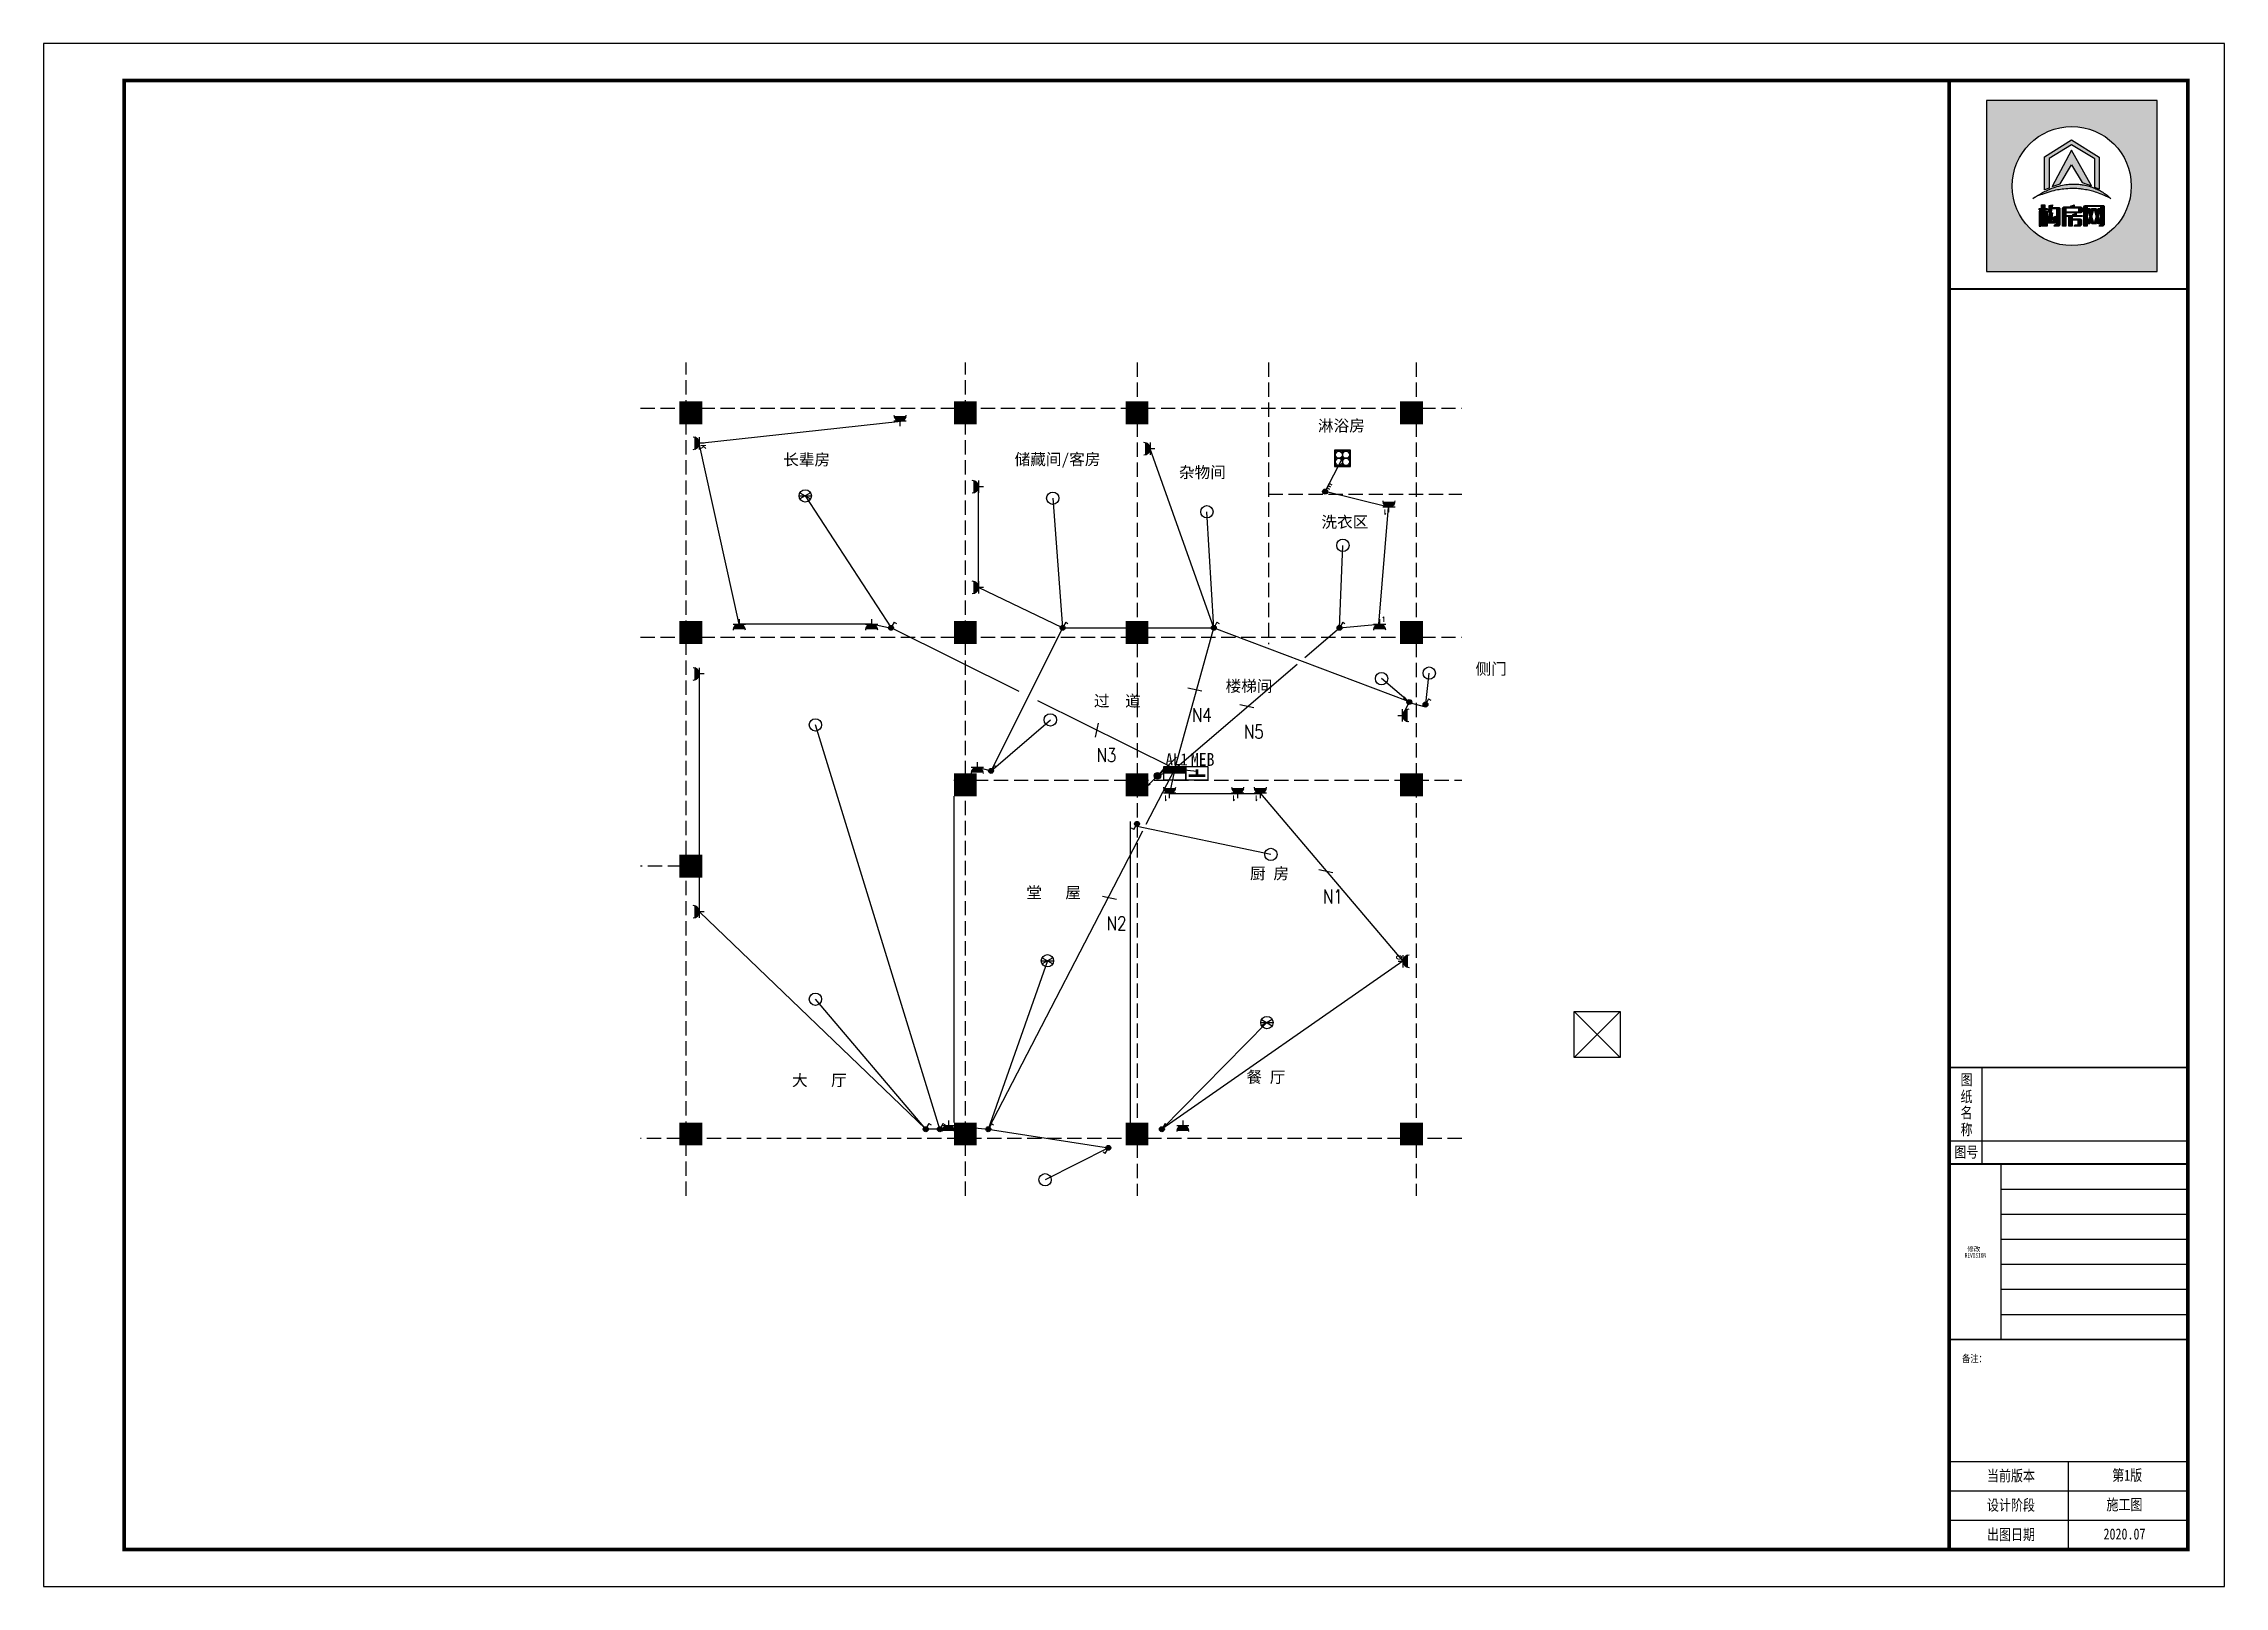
# Model space of a CAD drawing. Header units: millimetres. Extents: x -807114 to 42513, y -468455 to -61603.
# Drawn here: x -260803 to -222682, y -228981 to -202027 of the extents above; entities that cross this region are included whole.
import ezdxf
from ezdxf.enums import TextEntityAlignment as Align

# ---------------------------------------------------------------- set-up
doc = ezdxf.new("R2010")
doc.units = ezdxf.units.MM
doc.header["$LTSCALE"] = 1000
doc.linetypes.add('DASH', pattern=[0.35, 0.25, -0.1])
for name, color, linetype in [('8', 8, 'Continuous'), ('EQUIP-动力', 3, 'Continuous'), ('EQUIP-照明', 3, 'Continuous'), ('EQUIP-箱柜', 3, 'Continuous'), ('FF-文本文字', 50, 'Continuous'), ('KL截面', 30, 'Continuous'), ('LWIRE', 4, 'Continuous'), ('PUB_TEXT', 3, 'Continuous'), ('PUB_TITLE', 4, 'Continuous'), ('WIRE-照明', 230, 'Continuous'), ('建-轴', 1, 'Continuous')]:
    doc.layers.add(name, color=color, linetype=linetype)
doc.styles.add('_TCH_LABEL', font='COMPLEX', dxfattribs={"bigfont": 'GBCBIG'})
doc.styles.add('COMPLEX', font='COMPLEX')
doc.styles.add('D', font='simhei.ttf', dxfattribs={"width": 0.75, "height": 7})
doc.styles.add('ZDBOX', font='simsun.ttc', dxfattribs={"width": 0.7})
doc.styles.add('图框', font='simsun.ttc', dxfattribs={"width": 0.8})
doc.styles.add('宋体', font='simsun.ttc', dxfattribs={"width": 0.8})

msp = doc.modelspace()

# ---------------------------------------------------------------- texts
at = {"style": 'ZDBOX', "width": 0.8}
for s, height, p in [('纸', 192.5, (-227188.9, -220421.3)), ('图', 192.5, (-227188.9, -220130.8)), ('名', 192.5, (-227188.9, -220701.9)), ('称', 192.5, (-227188.9, -220997)), ('图号', 192.53, (-227192.8, -221394.1)), ('备注：', 128.35, (-227051.7, -224997.8))]:
    msp.add_text(s, height=height, dxfattribs=at).set_placement(p, align=Align.MIDDLE)
for s, p in [('当前版本', (-226832.4, -227143.9)), ('第1版', (-224643.9, -227135.1)), ('设计阶段', (-226832.4, -227657.3)), ('施工图', (-224744.4, -227648.5)), ('出图日期', (-226832.4, -228170.8)), ('2020.07', (-224794.7, -228162))]:
    msp.add_text(s, height=192.53, dxfattribs=at).set_placement(p)
at = {"layer": 'EQUIP-照明', "style": 'COMPLEX', "width": 0.8}
for s, p in [('N4', (-240730.9, -213876.9, 165995.4)), ('N5', (-239820.4, -214169.4, 165995.4)), ('N3', (-242397, -214577.5, 165995.4)), ('N1', (-238437.5, -217048, 165995.4)), ('N2', (-242218.9, -217515.8, 165995.4))]:
    msp.add_text(s, height=240, dxfattribs=at).set_placement(p)
at = {"layer": 'EQUIP-照明', "style": '_TCH_LABEL', "flags": 8}
for tag, rotation, p in [('K', 270, (-249269.8, -209073.9)), ('1', 180, (-237356.1, -210209.2)), ('1', 180, (-241189.8, -215209.2)), ('1', 180, (-239997.1, -215209.2)), ('1', 180, (-239603.1, -215209.2)), ('G', 90, (-237110, -217992.9))]:
    msp.add_attdef(tag, text='K', height=89.8, rotation=rotation, dxfattribs=at).set_placement(p, align=Align.MIDDLE_CENTER)
msp.add_attdef('1', text='K', height=89.8, dxfattribs=at).set_placement((-237380, -212084.2), align=Align.MIDDLE_CENTER)
at = {"layer": 'KL截面', "linetype": 'ByBlock', "style": 'D'}
for s, p in [('淋浴房', (-238525.7, -208801.2)), ('长辈房', (-247873.6, -209395)), ('储藏间/客房', (-243828.7, -209388.5)), ('杂物间', (-240955.5, -209615.1)), ('洗衣区', (-238465.5, -210484.4)), ('侧门', (-235772.4, -213050.9)), ('过  道', (-242442.8, -213610.3)), ('楼梯间', (-240141.2, -213350.4)), ('厨 房', (-239714.3, -216624.2)), ('堂   屋', (-243624, -216958.6)), ('餐 厅', (-239777.3, -220182.6)), ('大   厅', (-247718.7, -220237.8))]:
    msp.add_text(s, height=200, dxfattribs=at).set_placement(p)
at = {"layer": 'PUB_TEXT', "style": '图框', "width": 0.9}
for s, height, p in [('AL1', 212.27, (-241191.5, -214638.2)), ('MEB', 224, (-240747.2, -214645.6))]:
    msp.add_text(s, height=height, dxfattribs=at).set_placement(p)
at = {"layer": 'PUB_TEXT', "color": 8, "style": '宋体', "width": 0.7}
msp.add_text('REVISION', height=81.59, dxfattribs=at).set_placement((-227220.4, -223262.5), align=Align.BOTTOM_LEFT)
at = {"layer": 'PUB_TEXT', "color": 8, "style": '宋体'}
msp.add_text('修改', height=81.59, dxfattribs=at).set_placement((-227175.9, -223128.7))

# ---------------------------------------------------------------- blocks, each defined once
blk = doc.blocks.new('sadasfafa')
h = blk.add_hatch(color=252)
h.dxf.hatch_style = 1
h.paths.add_polyline_path([(1853311, -2488040), (1853311, -2490368), (1855639, -2490368), (1855639, -2488040)])
h.paths.add_polyline_path([(1855286, -2489204, 1), (1853664, -2489204, 1)], flags=16)
edge = h.paths.add_edge_path(flags=0)
edge.add_spline(control_points=[(1853945, -2489376), (1853935, -2489385), (1854022, -2489327), (1854064, -2489324), (1854178, -2489280), (1854273, -2489257), (1854375, -2489242), (1854470, -2489236), (1854555, -2489239), (1854630, -2489250), (1854700, -2489259), (1854781, -2489280), (1854854, -2489303), (1854917, -2489335), (1854967, -2489354), (1854993, -2489368), (1855014, -2489382), (1854982, -2489354), (1854965, -2489332), (1854910, -2489297), (1854854, -2489260), (1854784, -2489234), (1854713, -2489206), (1854640, -2489189), (1854569, -2489179), (1854497, -2489176), (1854414, -2489178), (1854321, -2489198), (1854229, -2489222), (1854147, -2489257), (1854080, -2489292), (1854021, -2489325), (1853977, -2489352), (1853953, -2489369), (1853945, -2489376)], knot_values=[0, 0, 0, 0, 114.670179, 423.637006, 763.89867, 1083.683754, 1343.405239, 1688.07646, 1952.326814, 2113.699055, 2375.693807, 2595.188681, 2872.839541, 3068.155951, 3238.592156, 3348.056762, 3361.095167, 3431.805845, 3527.265261, 3733.200323, 3952.805082, 4160.23278, 4398.128766, 4650.488133, 4837.16968, 5050.428326, 5308.684497, 5588.159898, 5913.430939, 6163.12325, 6398.139207, 6601.625078, 6772.549769, 6871.149972, 6871.149972, 6871.149972, 6871.149972], degree=3, periodic=1)
h.paths.add_polyline_path([(1854530, -2489580), (1854534, -2489580), (1854534, -2489603), (1854618, -2489603), (1854618, -2489621), (1854481, -2489621), (1854481, -2489650), (1854589, -2489650), (1854599, -2489656), (1854606, -2489666), (1854606, -2489733), (1854600, -2489742), (1854590, -2489750), (1854506, -2489750), (1854514, -2489740), (1854518, -2489731), (1854552, -2489731), (1854558, -2489728), (1854560, -2489721), (1854560, -2489675), (1854558, -2489670), (1854553, -2489667), (1854481, -2489667), (1854481, -2489750), (1854436, -2489750), (1854436, -2489626), (1854433, -2489621), (1854406, -2489621), (1854406, -2489603), (1854488, -2489603), (1854488, -2489590)], flags=0)
h.paths.add_polyline_path([(1854486, -2489468), (1854506, -2489461), (1854506, -2489485), (1854510, -2489489), (1854601, -2489489), (1854609, -2489494), (1854615, -2489502), (1854615, -2489556), (1854607, -2489564), (1854599, -2489569), (1854401, -2489569), (1854394, -2489573), (1854394, -2489750), (1854349, -2489750), (1854349, -2489504), (1854355, -2489495), (1854367, -2489489), (1854462, -2489489), (1854462, -2489474)], flags=0)
h.paths.add_polyline_path([(1854394, -2489554), (1854394, -2489512), (1854404, -2489506), (1854562, -2489506), (1854570, -2489513), (1854570, -2489554)], flags=0)
h.paths.add_polyline_path([(1854214, -2489569), (1854203, -2489632), (1854193, -2489683), (1854194, -2489689), (1854218, -2489689), (1854220, -2489683), (1854214, -2489633), (1854254, -2489614), (1854263, -2489686), (1854263, -2489700), (1854255, -2489709), (1854159, -2489709), (1854150, -2489702), (1854148, -2489692), (1854173, -2489569)], flags=0)
h.paths.add_polyline_path([(1854187, -2489466), (1854213, -2489458), (1854207, -2489496), (1854296, -2489496), (1854305, -2489498), (1854312, -2489505), (1854314, -2489513), (1854314, -2489733), (1854310, -2489741), (1854301, -2489750), (1854231, -2489750), (1854238, -2489741), (1854243, -2489730), (1854261, -2489730), (1854268, -2489727), (1854270, -2489720), (1854270, -2489531), (1854270, -2489526), (1854267, -2489521), (1854260, -2489516), (1854202, -2489516), (1854201, -2489534), (1854196, -2489558), (1854150, -2489558), (1854159, -2489535), (1854165, -2489504), (1854167, -2489471)], flags=0)
h.paths.add_polyline_path([(1854140, -2489544), (1854140, -2489750), (1854114, -2489750), (1854114, -2489544)], flags=0)
h.paths.add_polyline_path([(1854056, -2489544), (1854053, -2489750), (1854031, -2489750), (1854031, -2489544)], flags=0)
h.paths.add_polyline_path([(1854107, -2489459), (1854107, -2489508), (1854139, -2489508), (1854139, -2489527), (1854107, -2489527), (1854107, -2489750), (1854062, -2489750), (1854062, -2489527), (1854029, -2489527), (1854029, -2489508), (1854062, -2489508), (1854062, -2489459)], flags=0)
h.paths.add_polyline_path([(1854209, -2489211), (1854471, -2488714), (1854743, -2489200), (1854618, -2489155), (1854470, -2488913), (1854318, -2489172)], flags=0)
h.paths.add_polyline_path([(1854102, -2488808), (1854470, -2488575), (1854848, -2488810), (1854848, -2489247), (1854790, -2489223), (1854790, -2488832), (1854471, -2488643), (1854168, -2488829), (1854168, -2489231), (1854102, -2489257)], flags=0)
h.paths.add_polyline_path([(1854685, -2489750), (1854641, -2489750), (1854641, -2489488), (1854641, -2489484), (1854646, -2489475), (1854656, -2489467), (1854898, -2489467), (1854907, -2489471), (1854916, -2489478), (1854916, -2489731), (1854908, -2489743), (1854902, -2489750), (1854847, -2489750), (1854858, -2489732), (1854866, -2489731), (1854869, -2489724), (1854869, -2489718), (1854867, -2489718), (1854836, -2489718), (1854826, -2489684), (1854814, -2489718), (1854746, -2489718), (1854736, -2489684), (1854722, -2489718), (1854689, -2489718), (1854689, -2489709), (1854691, -2489709), (1854720, -2489621), (1854685, -2489512)], flags=0)
h.paths.add_polyline_path([(1854779, -2489518), (1854809, -2489621), (1854781, -2489709), (1854777, -2489709), (1854750, -2489621), (1854775, -2489518)], flags=0)
h = blk.add_hatch(color=7)
h.dxf.hatch_style = 1
h.paths.add_polyline_path([(1854102, -2489257), (1854168, -2489231), (1854168, -2488829), (1854471, -2488643), (1854790, -2488832), (1854790, -2489223), (1854848, -2489247), (1854848, -2488810), (1854470, -2488575), (1854102, -2488808)])
h = blk.add_hatch(color=7)
h.dxf.hatch_style = 1
h.paths.add_polyline_path([(1854318, -2489172), (1854470, -2488913), (1854618, -2489155), (1854743, -2489200), (1854471, -2488714), (1854209, -2489211)])
h = blk.add_hatch(color=7)
h.dxf.hatch_style = 1
edge = h.paths.add_edge_path()
edge.add_spline(control_points=[(1853945, -2489376), (1853953, -2489369), (1853977, -2489352), (1854021, -2489325), (1854080, -2489292), (1854147, -2489257), (1854229, -2489222), (1854321, -2489198), (1854414, -2489178), (1854497, -2489176), (1854569, -2489179), (1854640, -2489189), (1854713, -2489206), (1854784, -2489234), (1854854, -2489260), (1854910, -2489297), (1854965, -2489332), (1854982, -2489354), (1855014, -2489382), (1854993, -2489368), (1854967, -2489354), (1854917, -2489335), (1854854, -2489303), (1854781, -2489280), (1854700, -2489259), (1854630, -2489250), (1854555, -2489239), (1854470, -2489236), (1854375, -2489242), (1854273, -2489257), (1854178, -2489280), (1854064, -2489324), (1854022, -2489327), (1853935, -2489385), (1853945, -2489376)], knot_values=[0, 0, 0, 0, 98.600203, 269.524894, 473.010766, 708.026723, 957.719033, 1282.990074, 1562.465475, 1820.721647, 2033.980292, 2220.661839, 2473.021206, 2710.917192, 2918.34489, 3137.949649, 3343.884711, 3439.344127, 3510.054805, 3523.09321, 3632.557816, 3802.994021, 3998.310431, 4275.961291, 4495.456165, 4757.450917, 4918.823158, 5183.073513, 5527.744733, 5787.466218, 6107.251302, 6447.512966, 6756.479793, 6871.149972, 6871.149972, 6871.149972, 6871.149972], degree=3, periodic=1)
h = blk.add_hatch(color=7)
h.dxf.hatch_style = 1
h.paths.add_polyline_path([(1854062, -2489459), (1854062, -2489508), (1854029, -2489508), (1854029, -2489527), (1854062, -2489527), (1854062, -2489750), (1854107, -2489750), (1854107, -2489527), (1854139, -2489527), (1854139, -2489508), (1854107, -2489508), (1854107, -2489459)])
h = blk.add_hatch(color=7)
h.dxf.hatch_style = 1
h.paths.add_polyline_path([(1854031, -2489544), (1854031, -2489750), (1854053, -2489750), (1854056, -2489544)])
h = blk.add_hatch(color=7)
h.dxf.hatch_style = 1
h.paths.add_polyline_path([(1854114, -2489544), (1854114, -2489750), (1854140, -2489750), (1854140, -2489544)])
h = blk.add_hatch(color=7)
h.dxf.hatch_style = 1
h.paths.add_polyline_path([(1854167, -2489471), (1854165, -2489504), (1854159, -2489535), (1854150, -2489558), (1854196, -2489558), (1854201, -2489534), (1854202, -2489516), (1854260, -2489516), (1854267, -2489521), (1854270, -2489526), (1854270, -2489531), (1854270, -2489720), (1854268, -2489727), (1854261, -2489730), (1854243, -2489730), (1854238, -2489741), (1854231, -2489750), (1854301, -2489750), (1854310, -2489741), (1854314, -2489733), (1854314, -2489513), (1854312, -2489505), (1854305, -2489498), (1854296, -2489496), (1854207, -2489496), (1854213, -2489458), (1854187, -2489466)])
h = blk.add_hatch(color=7)
h.dxf.hatch_style = 1
h.paths.add_polyline_path([(1854462, -2489474), (1854462, -2489489), (1854367, -2489489), (1854355, -2489495), (1854349, -2489504), (1854349, -2489750), (1854394, -2489750), (1854394, -2489573), (1854401, -2489569), (1854599, -2489569), (1854607, -2489564), (1854615, -2489556), (1854615, -2489502), (1854609, -2489494), (1854601, -2489489), (1854510, -2489489), (1854506, -2489485), (1854506, -2489461), (1854486, -2489468)])
h.paths.add_polyline_path([(1854394, -2489554), (1854394, -2489512), (1854404, -2489506), (1854562, -2489506), (1854570, -2489513), (1854570, -2489554)], flags=16)
h = blk.add_hatch(color=7)
h.dxf.hatch_style = 1
h.paths.add_polyline_path([(1854685, -2489512), (1854685, -2489493), (1854693, -2489483), (1854862, -2489483), (1854869, -2489491), (1854869, -2489724), (1854866, -2489731), (1854858, -2489732), (1854847, -2489750), (1854902, -2489750), (1854908, -2489743), (1854916, -2489731), (1854916, -2489478), (1854907, -2489471), (1854898, -2489467), (1854656, -2489467), (1854646, -2489475), (1854641, -2489484), (1854641, -2489488), (1854641, -2489750), (1854685, -2489750)])
h = blk.add_hatch(color=7)
h.dxf.hatch_style = 1
h.paths.add_polyline_path([(1854866, -2489709), (1854840, -2489621), (1854866, -2489512), (1854836, -2489512), (1854824, -2489558), (1854808, -2489512), (1854745, -2489512), (1854734, -2489557), (1854719, -2489512), (1854689, -2489512), (1854720, -2489621), (1854691, -2489709), (1854689, -2489709), (1854689, -2489710), (1854689, -2489718), (1854722, -2489718), (1854736, -2489684), (1854746, -2489718), (1854814, -2489718), (1854826, -2489684), (1854836, -2489718), (1854867, -2489718), (1854867, -2489709)])
h.paths.add_polyline_path([(1854779, -2489518), (1854809, -2489621), (1854781, -2489709), (1854777, -2489709), (1854750, -2489621), (1854775, -2489518)], flags=16)
h = blk.add_hatch(color=7)
h.dxf.hatch_style = 1
h.paths.add_polyline_path([(1854173, -2489569), (1854148, -2489692), (1854150, -2489702), (1854159, -2489709), (1854255, -2489709), (1854263, -2489700), (1854263, -2489686), (1854254, -2489614), (1854214, -2489633), (1854220, -2489683), (1854218, -2489689), (1854194, -2489689), (1854193, -2489683), (1854203, -2489632), (1854214, -2489569)])
h = blk.add_hatch(color=7)
h.dxf.hatch_style = 1
h.paths.add_polyline_path([(1854488, -2489590), (1854488, -2489603), (1854406, -2489603), (1854406, -2489621), (1854433, -2489621), (1854436, -2489626), (1854436, -2489750), (1854481, -2489750), (1854481, -2489667), (1854553, -2489667), (1854558, -2489670), (1854560, -2489675), (1854560, -2489721), (1854558, -2489728), (1854552, -2489731), (1854518, -2489731), (1854514, -2489740), (1854506, -2489750), (1854590, -2489750), (1854600, -2489742), (1854606, -2489733), (1854606, -2489666), (1854599, -2489656), (1854589, -2489650), (1854481, -2489650), (1854481, -2489621), (1854618, -2489621), (1854618, -2489603), (1854534, -2489603), (1854534, -2489580), (1854530, -2489580)])
for points in [[(1855639, -2488040), (1853311, -2488040), (1853311, -2490368), (1855639, -2490368)], [(1854102, -2489257), (1854102, -2488808), (1854470, -2488575), (1854848, -2488810), (1854848, -2489247), (1854790, -2489223), (1854790, -2488832), (1854471, -2488643), (1854168, -2488829), (1854168, -2489231)], [(1854209, -2489211), (1854318, -2489172), (1854470, -2488913), (1854618, -2489155), (1854743, -2489200), (1854471, -2488714)], [(1854062, -2489459), (1854107, -2489459), (1854107, -2489508), (1854139, -2489508), (1854139, -2489527), (1854107, -2489527), (1854107, -2489750), (1854062, -2489750), (1854062, -2489527), (1854029, -2489527), (1854029, -2489508), (1854062, -2489508)], [(1854056, -2489544), (1854031, -2489544), (1854031, -2489750), (1854053, -2489750)], [(1854114, -2489544), (1854140, -2489544), (1854140, -2489750), (1854114, -2489750)], [(1854462, -2489474), (1854486, -2489468), (1854506, -2489461), (1854506, -2489485), (1854510, -2489489), (1854601, -2489489), (1854609, -2489494), (1854615, -2489502), (1854615, -2489556), (1854607, -2489564), (1854599, -2489569), (1854401, -2489569), (1854394, -2489573), (1854394, -2489750), (1854349, -2489750), (1854349, -2489504), (1854355, -2489495), (1854367, -2489489), (1854462, -2489489)], [(1854394, -2489554), (1854570, -2489554), (1854570, -2489513), (1854562, -2489506), (1854404, -2489506), (1854394, -2489512)], [(1854641, -2489750), (1854641, -2489488), (1854641, -2489484), (1854646, -2489475), (1854656, -2489467), (1854898, -2489467), (1854907, -2489471), (1854916, -2489478), (1854916, -2489731), (1854908, -2489743), (1854902, -2489750), (1854847, -2489750), (1854858, -2489732), (1854866, -2489731), (1854869, -2489724), (1854869, -2489491), (1854862, -2489483), (1854693, -2489483), (1854685, -2489493), (1854685, -2489750)], [(1854775, -2489518), (1854779, -2489518), (1854809, -2489621), (1854781, -2489709), (1854777, -2489709), (1854750, -2489621)], [(1854488, -2489590), (1854530, -2489580), (1854534, -2489580), (1854534, -2489603), (1854618, -2489603), (1854618, -2489621), (1854481, -2489621), (1854481, -2489650), (1854589, -2489650), (1854599, -2489656), (1854606, -2489666), (1854606, -2489733), (1854600, -2489742), (1854590, -2489750), (1854506, -2489750), (1854514, -2489740), (1854518, -2489731), (1854552, -2489731), (1854558, -2489728), (1854560, -2489721), (1854560, -2489675), (1854558, -2489670), (1854553, -2489667), (1854481, -2489667), (1854481, -2489750), (1854436, -2489750), (1854436, -2489626), (1854433, -2489621), (1854406, -2489621), (1854406, -2489603), (1854488, -2489603)]]:
    blk.add_lwpolyline(points, close=True)
for points in [[(1854167, -2489471), (1854187, -2489466), (1854213, -2489458), (1854207, -2489496), (1854296, -2489496), (1854305, -2489498), (1854312, -2489505), (1854314, -2489513), (1854314, -2489733), (1854310, -2489741), (1854301, -2489750), (1854231, -2489750), (1854238, -2489741), (1854243, -2489730), (1854261, -2489730), (1854268, -2489727), (1854270, -2489720), (1854270, -2489531), (1854270, -2489526), (1854267, -2489521), (1854260, -2489516), (1854202, -2489516), (1854201, -2489534), (1854196, -2489558), (1854150, -2489558), (1854150, -2489558), (1854159, -2489535), (1854165, -2489504), (1854167, -2489471)], [(1854866, -2489709), (1854866, -2489709), (1854867, -2489709), (1854867, -2489718), (1854836, -2489718), (1854826, -2489684), (1854814, -2489718), (1854746, -2489718), (1854736, -2489684), (1854722, -2489718), (1854689, -2489718), (1854689, -2489710), (1854689, -2489709), (1854691, -2489709), (1854720, -2489621), (1854689, -2489512)], [(1854173, -2489569), (1854214, -2489569), (1854203, -2489632), (1854193, -2489683), (1854194, -2489689), (1854218, -2489689), (1854220, -2489683), (1854214, -2489633), (1854254, -2489614), (1854263, -2489686), (1854263, -2489700), (1854255, -2489709), (1854159, -2489709), (1854150, -2489702), (1854148, -2489692), (1854173, -2489569)]]:
    blk.add_lwpolyline(points)
at = {"color": 7}
blk.add_lwpolyline([(1854689, -2489512), (1854719, -2489512), (1854734, -2489557), (1854745, -2489512), (1854808, -2489512), (1854824, -2489558), (1854836, -2489512), (1854866, -2489512), (1854840, -2489621), (1854866, -2489709)], dxfattribs=at)
blk.add_circle((1854475, -2489204), 811)
at = {"start_tangent": (-0.74079, -0.671736), "end_tangent": (-0.74079, -0.671736)}
blk.add_spline([(1853945, -2489376), (1853977, -2489357), (1854071, -2489318), (1854178, -2489282), (1854280, -2489257), (1854365, -2489245), (1854479, -2489238), (1854566, -2489241), (1854619, -2489248), (1854704, -2489261), (1854775, -2489279), (1854861, -2489308), (1854920, -2489335), (1854972, -2489357), (1855003, -2489375), (1855007, -2489377), (1854990, -2489361), (1854968, -2489339), (1854913, -2489299), (1854851, -2489261), (1854787, -2489235), (1854714, -2489208), (1854633, -2489189), (1854572, -2489180), (1854501, -2489177), (1854416, -2489181), (1854326, -2489198), (1854222, -2489227), (1854146, -2489259), (1854077, -2489294), (1854019, -2489327), (1853971, -2489357), (1853945, -2489376)], degree=3, dxfattribs=at)
blk = doc.blocks.new('SSSS')
at = {"layer": 'EQUIP-照明'}
for p, q in [((-14919, 165525), (-14559, 165525)), ((-14583, 165615), (-14895, 165435)), ((-14895, 165615), (-14583, 165435))]:
    blk.add_line(p, q, dxfattribs=at)
blk.add_circle((-14739, 165525), 180, dxfattribs=at)
blk = doc.blocks.new('LLLL')
at = {"layer": 'EQUIP-照明'}
h = blk.add_hatch(color=256, dxfattribs=at)
edge = h.paths.add_edge_path()
edge.add_arc((-15117, 164271), 72, 0, 360)
for q in [(-15090, 164321), (-14961, 164396)]:
    blk.add_line((-15025, 164433), q, dxfattribs=at)
blk.add_circle((-15117, 164271), 72, dxfattribs=at)
blk = doc.blocks.new('rrrr')
at = {"layer": 'EQUIP-照明'}
h = blk.add_hatch(color=256, dxfattribs=at)
edge = h.paths.add_edge_path()
edge.add_arc((-128876, 125039), 72, 0, 360)
for p, q in [((-128745, 125273), (-128869, 125059)), ((-128817, 125149), (-128752, 125111)), ((-128781, 125211), (-128716, 125174)), ((-128745, 125273), (-128680, 125236))]:
    blk.add_line(p, q, dxfattribs=at)
blk.add_circle((-128876, 125039), 72, dxfattribs=at)
blk = doc.blocks.new('PPPP')
at = {"layer": 'EQUIP-动力'}
h = blk.add_hatch(color=256, dxfattribs=at)
edge = h.paths.add_edge_path()
edge.add_line((-12365, 164817), (-12018, 164817))
edge.add_arc((-12191, 164769), 180, 15.43317, 164.56683)
for p, q in [((-12190, 165093), (-12190, 164817)), ((-12370, 164949), (-12010, 164949)), ((-12365, 164817), (-12018, 164817)), ((-12364, 164817), (-12017, 164817))]:
    blk.add_line(p, q, dxfattribs=at)
for centre, start, end in [((-12190, 164769), 0, 180), ((-12191, 164769), 15.43317, 164.56683)]:
    blk.add_arc(centre, 180, start, end, dxfattribs=at)
blk = doc.blocks.new('CCCC')
at = {"layer": 'EQUIP-箱柜'}
blk.add_lwpolyline([(-15699, 163394), (-15219, 163394), (-15219, 163094), (-15699, 163094)], close=True, dxfattribs=at)
at = {"layer": 'EQUIP-箱柜', "const_width": 60}
for points in [[(-15279, 163292), (-15639, 163292)], [(-15459, 163292), (-15459, 163154)]]:
    blk.add_lwpolyline(points, dxfattribs=at)
blk = doc.blocks.new('BBBB')
at = {"layer": 'EQUIP-箱柜'}
blk.add_hatch(color=256, dxfattribs=at).paths.add_polyline_path([(-13534, 163244), (-14014, 163244), (-14014, 163094), (-13534, 163094)])
blk.add_line((-14014, 163244), (-13534, 163244), dxfattribs=at)
blk.add_lwpolyline([(-13534, 163394), (-13534, 163094), (-14014, 163094), (-14014, 163394)], close=True, dxfattribs=at)

# ---------------------------------------------------------------- hatches: boundary and pattern name
h = msp.add_hatch(color=251)
h.dxf.hatch_style = 1
h.paths.add_polyline_path([(-249689.9, -208676.7), (-249289.9, -208676.7), (-249289.9, -208276.7), (-249689.9, -208276.7)])
h = msp.add_hatch(color=251)
h.dxf.hatch_style = 1
h.paths.add_polyline_path([(-244889.9, -208676.7), (-244489.9, -208676.7), (-244489.9, -208276.7), (-244889.9, -208276.7)])
h = msp.add_hatch(color=251)
h.dxf.hatch_style = 1
h.paths.add_polyline_path([(-241889.9, -208676.7), (-241489.9, -208676.7), (-241489.9, -208276.7), (-241889.9, -208276.7)])
h = msp.add_hatch(color=251)
h.dxf.hatch_style = 1
h.paths.add_polyline_path([(-237089.9, -208676.7), (-236689.9, -208676.7), (-236689.9, -208276.7), (-237089.9, -208276.7)])
h = msp.add_hatch(color=251)
h.dxf.hatch_style = 1
h.paths.add_polyline_path([(-249689.9, -212116.7), (-249289.9, -212116.7), (-249289.9, -212516.7), (-249689.9, -212516.7)])
h = msp.add_hatch(color=251)
h.dxf.hatch_style = 1
h.paths.add_polyline_path([(-244889.9, -212116.7), (-244889.9, -212516.7), (-244489.9, -212516.7), (-244489.9, -212116.7)])
h = msp.add_hatch(color=251)
h.dxf.hatch_style = 1
h.paths.add_polyline_path([(-241889.9, -212116.7), (-241889.9, -212516.7), (-241489.9, -212516.7), (-241489.9, -212116.7)])
h = msp.add_hatch(color=251)
h.dxf.hatch_style = 1
h.paths.add_polyline_path([(-237089.9, -212116.7), (-236689.9, -212116.7), (-236689.9, -212516.7), (-237089.9, -212516.7)])
h = msp.add_hatch(color=251)
h.dxf.hatch_style = 1
h.paths.add_polyline_path([(-244889.9, -214776.7), (-244889.9, -215176.7), (-244489.9, -215176.7), (-244489.9, -214776.7)])
h = msp.add_hatch(color=251)
h.dxf.hatch_style = 1
h.paths.add_polyline_path([(-241889.9, -214776.7), (-241889.9, -215176.7), (-241489.9, -215176.7), (-241489.9, -214776.7)])
h = msp.add_hatch(color=251)
h.dxf.hatch_style = 1
h.paths.add_polyline_path([(-237089.9, -214776.7), (-236689.9, -214776.7), (-236689.9, -215176.7), (-237089.9, -215176.7)])
h = msp.add_hatch(color=251)
h.dxf.hatch_style = 1
h.paths.add_polyline_path([(-249689.9, -216196.7), (-249289.9, -216196.7), (-249289.9, -216596.7), (-249689.9, -216596.7)])
h = msp.add_hatch(color=251)
h.dxf.hatch_style = 1
h.paths.add_polyline_path([(-249689.9, -220876.7), (-249689.9, -221276.7), (-249289.9, -221276.7), (-249289.9, -220876.7)])
h = msp.add_hatch(color=251)
h.dxf.hatch_style = 1
h.paths.add_polyline_path([(-244889.9, -220876.7), (-244889.9, -221276.7), (-244489.9, -221276.7), (-244489.9, -220876.7)])
h = msp.add_hatch(color=251)
h.dxf.hatch_style = 1
h.paths.add_polyline_path([(-241889.9, -220876.7), (-241889.9, -221276.7), (-241489.9, -221276.7), (-241489.9, -220876.7)])
h = msp.add_hatch(color=251)
h.dxf.hatch_style = 1
h.paths.add_polyline_path([(-237089.9, -220876.7), (-237089.9, -221276.7), (-236689.9, -221276.7), (-236689.9, -220876.7)])
at = {"layer": 'LWIRE'}
for points in [[(-241568.2, -215060.4), (-241447.2, -214965.1), (-241475.1, -214942.3)], [(-241290.1, -214781.7), (-241169.2, -214686.4), (-241197, -214663.7)]]:
    msp.add_hatch(color=256, dxfattribs=at).paths.add_polyline_path(points)
h = msp.add_hatch(color=256, dxfattribs=at)
edge = h.paths.add_edge_path()
edge.add_arc((-241329.9, -214820.4), 57.6, 180, 540)

# ---------------------------------------------------------------- linework, layer by layer
at = {"color": 251}
for p, q in [((-244889.9, -215176.7), (-244889.9, -220876.7)), ((-241809.9, -215616.7), (-241809.9, -220876.7)), ((-233246.5, -218938.5), (-234046, -219738)), ((-234046, -218938.5), (-233246.5, -219738))]:
    msp.add_line(p, q, dxfattribs=at)
for p, q in [((-226917.4, -221600.8), (-226917.4, -219916.1)), ((-227495, -221199.7), (-223323.5, -221199.7))]:
    msp.add_line(p, q)
at = {"const_width": 32.1}
for points in [[(-227495, -206314.3), (-223323.5, -206314.3)], [(-227495, -219916.1), (-223323.5, -219916.1)], [(-227495, -221600.8), (-223323.5, -221600.8)], [(-227495, -224667.2), (-223323.5, -224667.2)]]:
    msp.add_lwpolyline(points, dxfattribs=at)
at = {"layer": '8', "color": 161}
for p, q in [((-237972.2, -209272.1), (-238224.2, -209272.1)), ((-238098.2, -209146.1), (-238098.2, -209398.1))]:
    msp.add_line(p, q, dxfattribs=at)
msp.add_lwpolyline([(-238224.2, -209146.1), (-238224.2, -209398.1), (-237972.2, -209398.1), (-237972.2, -209146.1)], close=True, dxfattribs=at)
at = {"layer": 'EQUIP-照明'}
for p, q in [((-240802.6, -213283, 165995.4), (-240558.5, -213335, 165995.4)), ((-239892.1, -213575.4, 165995.4), (-239648, -213627.4, 165995.4)), ((-242415.6, -214142.5, 165995.4), (-242363.6, -213898.3, 165995.4)), ((-238509.2, -216454, 165995.4), (-238265.1, -216506, 165995.4)), ((-242290.6, -216921.8, 165995.4), (-242046.4, -216973.8, 165995.4))]:
    msp.add_line(p, q, dxfattribs=at)
msp.add_lwpolyline([(-238238.2, -209132.1), (-238238.2, -209412.1), (-237958.2, -209412.1), (-237958.2, -209132.1)], close=True, dxfattribs=at)
for centre, radius in [((-238159.5, -209210.8), 61.3), ((-238159.5, -209333.3), 61.3), ((-238037, -209210.8), 61.3), ((-238037, -209333.3), 61.3), ((-243162.9, -209969.1), 107.7), ((-240466.8, -210206.9), 107.7), ((-238091.7, -210792.4), 107.7), ((-237414.6, -213121.7), 107.7), ((-236582.2, -213025), 107.7), ((-247312.5, -213929.3), 107.7), ((-243204.8, -213842.5), 107.7), ((-239349.7, -216192), 107.7), ((-247312.5, -218722.6), 107.7), ((-243296.1, -221876.1), 107.7)]:
    msp.add_circle(centre, radius, dxfattribs=at)
at = {"layer": 'FF-文本文字'}
msp.add_lwpolyline([(-234046, -218938.5), (-233246.5, -218938.5), (-233246.5, -219738), (-234046, -219738)], close=True, dxfattribs=at)
at = {"layer": 'LWIRE'}
msp.add_line((-241569.3, -215060.4), (-241001.1, -214492.3), dxfattribs=at)
msp.add_lwpolyline([(-241197, -214663.6), (-241290.1, -214781.7), (-241169.1, -214686.4)], close=True, dxfattribs=at)
msp.add_circle((-241329.9, -214820.4), 57.6, dxfattribs=at)
at = {"layer": 'PUB_TITLE'}
for p, q in [((-227495, -226799.2), (-223323.5, -226799.2)), ((-225409.2, -228339.4), (-225409.2, -226799.2)), ((-227495, -227312.6), (-223323.5, -227312.6)), ((-227495, -227826), (-223323.5, -227826))]:
    msp.add_line(p, q, dxfattribs=at)
for points in [[(-260803.1, -228981.2), (-222681.7, -228981.2), (-222681.7, -202026.7), (-260803.1, -202026.7)], [(-259396.7, -228339.4), (-223323.5, -228339.4), (-223323.5, -202668.4), (-259396.7, -202668.4)]]:
    msp.add_lwpolyline(points, close=True, dxfattribs=at)
at = {"layer": 'PUB_TITLE', "const_width": 64.2}
msp.add_lwpolyline([(-259396.7, -228339.4), (-223323.5, -228339.4), (-223323.5, -202668.4), (-259396.7, -202668.4)], close=True, dxfattribs=at)
msp.add_lwpolyline([(-227495, -228339.4), (-227495, -202668.4)], dxfattribs=at)
at = {"layer": 'PUB_TITLE'}
msp.add_lwpolyline([(-227495, -224667.2), (-223323.5, -224667.2)], dxfattribs=at)
for points in [[(-226587.3, -221600.8), (-226587.3, -221600.8), (-226587.4, -224647.9), (-226587.4, -224647.9)], [(-226587.4, -222038.8), (-226587.4, -222038.8), (-224156.3, -222038.8), (-223323.5, -222038.8)], [(-226587.4, -222476.9), (-226587.4, -222476.9), (-224156.3, -222476.9), (-223323.5, -222476.9)], [(-226587.4, -222914.9), (-226587.4, -222914.9), (-224156.3, -222914.9), (-223323.5, -222914.9)], [(-226587.4, -223353), (-226587.4, -223353), (-224156.3, -223353), (-223323.5, -223353)], [(-226587.4, -223791.1), (-226587.4, -223791.1), (-224156.3, -223791.1), (-223323.5, -223791.1)], [(-226587.4, -224229.1), (-226587.4, -224229.1), (-224156.3, -224229.1), (-223323.5, -224229.1)]]:
    msp.add_open_spline(points, degree=3, dxfattribs=at)
at = {"layer": 'WIRE-照明'}
for p, q in [((-249338.6, -209007.8), (-245819.9, -208623.8)), ((-248642.5, -212170.5), (-249342.2, -209008.3)), ((-240346.8, -212233.6), (-241462.2, -209103.7)), ((-238401.4, -209853.6), (-238098.2, -209272.1)), ((-247488.4, -209928.2), (-245989.9, -212233.6)), ((-244462.2, -211527.3), (-244463.4, -209768.7)), ((-243162.9, -209969.1), (-242989.9, -212233.6)), ((-237295.5, -210124.1), (-238401.4, -209853.6)), ((-240346.8, -212233.6), (-240466.8, -210206.9)), ((-237459.7, -212169.5), (-237295.5, -210124.1)), ((-238149.9, -212233.6), (-238091.7, -210792.4)), ((-242989.9, -212233.6), (-244462.2, -211527.3)), ((-246331.6, -212169), (-248642.5, -212170.5)), ((-246033, -212233.6), (-246331.6, -212169)), ((-243749.3, -213347.3), (-245989.9, -212233.6)), ((-242989.9, -212233.6), (-244241.6, -214733.6)), ((-242989.9, -212233.6), (-240346.8, -212233.6)), ((-241030.5, -214698.6), (-240346.8, -212233.6)), ((-240346.8, -212233.6), (-236951.1, -213517.5)), ((-238753.7, -212750.3), (-238149.9, -212233.6)), ((-238149.9, -212233.6), (-237459.7, -212169.5)), ((-249338.6, -217194.5), (-249338.6, -213039.5)), ((-241030.5, -214698.6), (-238892.6, -212869.1)), ((-236646.8, -213616.7), (-236582.2, -213025)), ((-236951.1, -213517.5), (-237414.6, -213121.7)), ((-244241.6, -214733.6), (-243204.8, -213842.5)), ((-241030.5, -214698.6), (-243426.1, -213507.9)), ((-237050.6, -213764.1), (-236929.9, -213536.7)), ((-236929.9, -213536.7), (-236646.8, -213616.7)), ((-245136.6, -220993.6), (-247312.5, -213929.3)), ((-244481.7, -214669), (-244241.6, -214733.6)), ((-241030.5, -214698.6), (-241534.7, -215672.3)), ((-241329.9, -214820.4), (-241030.5, -214698.6)), ((-241030.5, -214698.6), (-241120.6, -215128)), ((-241030.5, -214698.6), (-240641.9, -214738.8)), ((-241120.6, -215128), (-239927.9, -215128)), ((-239927.9, -215128), (-239533.9, -215128)), ((-239533.9, -215128), (-237041.2, -218059)), ((-239349.7, -216192), (-241689.9, -215702.9)), ((-241593.5, -215786), (-244289.9, -220993.6)), ((-245383.2, -220993.6), (-249338.6, -217194.5)), ((-243255.5, -218051.3), (-244289.9, -220993.6)), ((-237041.2, -218059), (-241254.7, -220993.6)), ((-245383.2, -220993.6), (-247312.5, -218722.6)), ((-241254.7, -220993.6), (-239417.8, -219131.7)), ((-245136.6, -220993.6), (-245383.2, -220993.6)), ((-245136.6, -220993.6), (-244986.1, -220925.4)), ((-244986.1, -220925.4), (-244289.9, -220993.6)), ((-244289.9, -220993.6), (-242190.2, -221319.8)), ((-242190.2, -221319.8), (-243296.1, -221876.1))]:
    msp.add_line(p, q, dxfattribs=at)
at = {"layer": '建-轴', "linetype": 'DASH'}
for p, q in [((-249569.9, -222156.7), (-249569.9, -207596.7)), ((-244689.9, -222156.7), (-244689.9, -207596.7)), ((-241689.9, -207596.7), (-241689.9, -222156.7)), ((-239389.9, -207596.7), (-239389.9, -212516.7)), ((-236809.9, -207596.7), (-236809.9, -222156.7)), ((-250369.9, -208396.7), (-236009.9, -208396.7)), ((-239389.9, -209896.7), (-236009.9, -209896.7)), ((-250369.9, -212396.7), (-236009.9, -212396.7)), ((-244889.9, -214896.7), (-236009.9, -214896.7)), ((-249289.9, -216396.7), (-250369.9, -216396.7)), ((-236009.9, -221156.7), (-250369.9, -221156.7))]:
    msp.add_line(p, q, dxfattribs=at)

# ---------------------------------------------------------------- block references
at = {"xscale": 1.28304, "yscale": 1.28304, "zscale": 1.28304}
msp.add_blockref('sadasfafa', (-2604715, 2989233.6), dxfattribs=at)
at = {"layer": 'EQUIP-照明'}
for name, p, xscale, yscale, zscale, rotation in [('PPPP', (-253125.6, -109926.5), 0.5983542337871784, 0.5983542337871784, 0.5983542337871784, 180), ('PPPP', (-348040.1, -216301.8), 0.5983542337871784, 0.5983542337871784, 0.5983542337871784, 270), ('PPPP', (-340160.1, -216398.2), 0.5983542337871784, 0.5983542337871784, 0.5983542337871784, 270), ('PPPP', (-343160.1, -217062.7), 0.5983542337871784, 0.5983542337871784, 0.5983542337871784, 270), ('PPPP', (-244580.9, -111426.5), 0.5983542337871784, 0.5983542337871784, 0.5983542337871784, 180), ('PPPP', (-343160.1, -218820.8), 0.5983542337871784, 0.5983542337871784, 0.5983542337871784, 270), ('PPPP', (-348040.1, -220333.4), 0.5983542337871784, 0.5983542337871784, 0.5983542337871784, 270), ('LLLL', (-138637.5, -204485), 0.5983542337871784, 0.5983542337871784, 0.5983542337871784, 90), ('PPPP', (-138349.1, -206470.2), 0.5983542337871784, 0.5983542337871784, 0.5983542337871784, 90), ('BBBB', (-252049.6, -84179.3), 0.8000000000029104, 0.8000000000001819, 0.8, 180.0000000000002), ('CCCC', (-253009.5, -84181.1), 0.8000000000029104, 0.8000000000001819, 0.8, 180.0000000000002), ('PPPP', (-248414.6, -116426.5), 0.5983542337871784, 0.5983542337871784, 0.5983542337871784, 180), ('PPPP', (-247221.9, -116426.5), 0.5983542337871784, 0.5983542337871784, 0.5983542337871784, 180), ('PPPP', (-246827.9, -116426.5), 0.5983542337871784, 0.5983542337871784, 0.5983542337871784, 180), ('LLLL', (-250735.4, -117367.4), 0.5983542337871784, 0.5983542337871784, 0.5983542337871784, 180), ('PPPP', (-348040.1, -224488.4), 0.5983542337871784, 0.5983542337871784, 0.5983542337871784, 270), ('PPPP', (-138339.7, -210765), 0.5983542337871784, 0.5983542337871784, 0.5983542337871784, 90), ('LLLL', (-251235.7, -123027.4), 0.5983542337871784, 0.5983542337871784, 0.5983542337871784, 180)]:
    msp.add_blockref(name, p, dxfattribs=dict(at, xscale=xscale, yscale=yscale, zscale=zscale, rotation=rotation))
at = {"layer": 'EQUIP-照明', "xscale": 0.5983542337871784, "yscale": 0.5983542337871784, "zscale": 0.5983542337871784}
for name, p in [('SSSS', (-238669.2, -308970.8)), ('PPPP', (-241348.5, -310866.9)), ('PPPP', (-239037, -310866.9)), ('LLLL', (-236944.4, -310526)), ('LLLL', (-233944.4, -310526)), ('LLLL', (-231301.3, -310526)), ('LLLL', (-229104.4, -310526)), ('PPPP', (-230155.2, -310866.9)), ('LLLL', (-227601.3, -311866)), ('PPPP', (-237188.2, -313366.9)), ('LLLL', (-235196.1, -313026)), ('SSSS', (-234436.3, -317093.8)), ('SSSS', (-230598.6, -318174.3)), ('LLLL', (-236337.7, -319286)), ('LLLL', (-236091.1, -319286)), ('PPPP', (-237692.1, -319626.9)), ('LLLL', (-235244.4, -319286)), ('LLLL', (-232209.2, -319286)), ('PPPP', (-233594.8, -319626.9))]:
    msp.add_blockref(name, p, dxfattribs=at)
at = {"layer": 'EQUIP-照明', "color": 1, "xscale": 0.5983542337871784, "yscale": 0.5983542337871784, "zscale": 0.5983542337871784}
msp.add_blockref('rrrr', (-161287.8, -284671), dxfattribs=at)

msp.set_redraw_order([(e.dxf.handle, doc.entitydb.next_handle()) for e in msp.query("TEXT MTEXT ATTDEF DIMENSION ARC_DIMENSION")])  # texts and dimensions are drawn at this point

doc.saveas('drawing.dxf')
